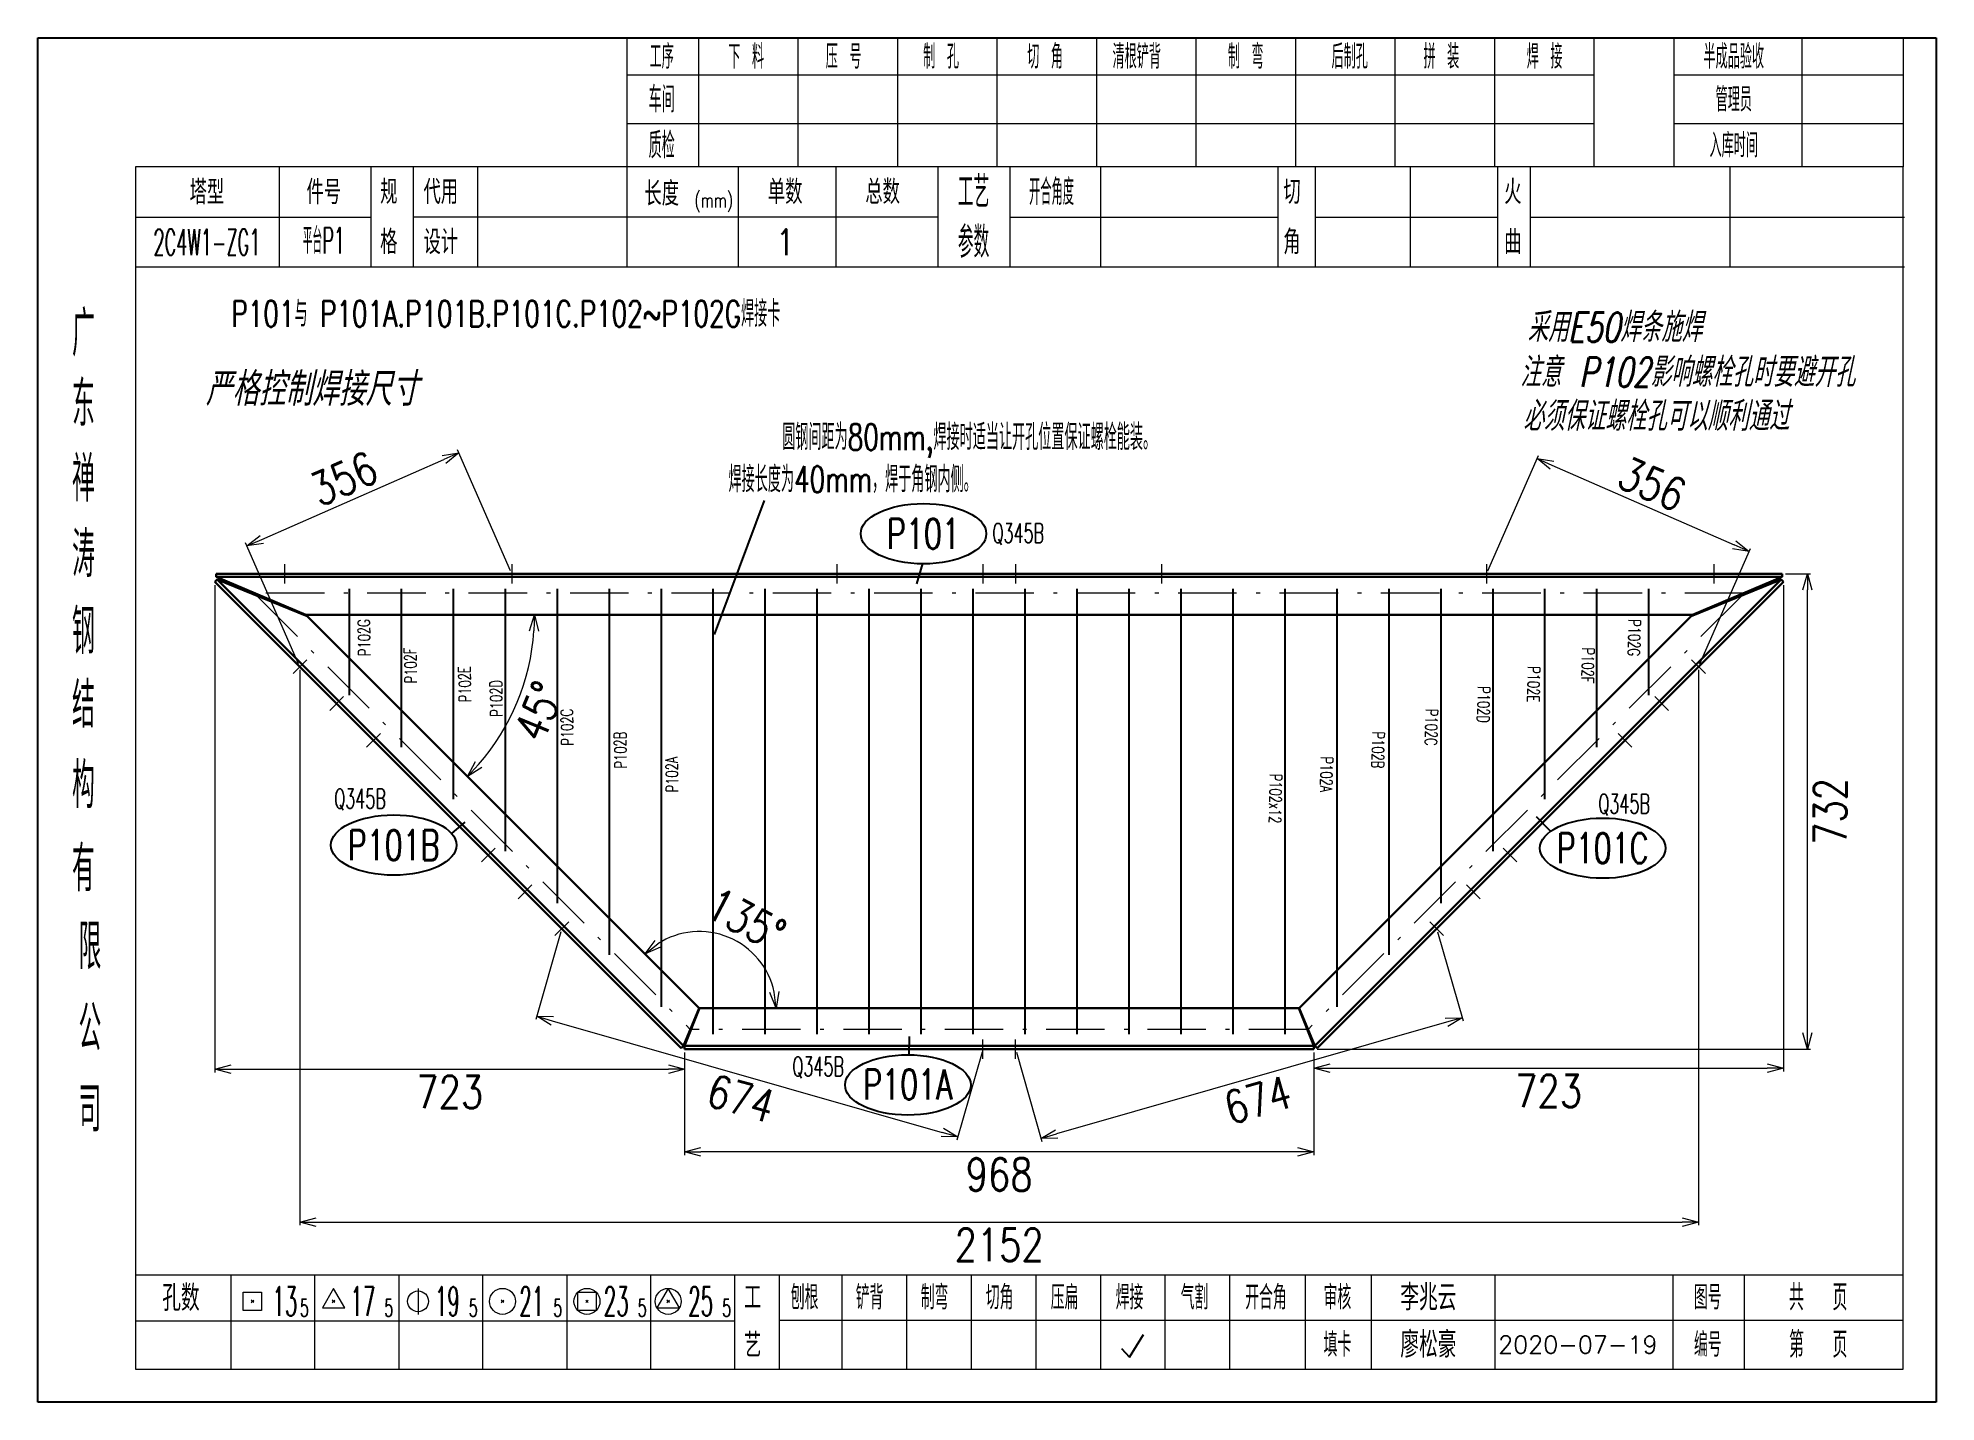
# Model space of a CAD drawing. Extents: x 154981 to 165753, y -86801 to -82885.
# Drawn here: x 160135.7 to 160427.8, y -85176.6 to -84966.7 of the extents above; entities that cross this region are included whole.
import ezdxf
from ezdxf.enums import TextEntityAlignment as Align

# ---------------------------------------------------------------- set-up
doc = ezdxf.new("R2010")
doc.units = 0
doc.header["$MEASUREMENT"] = 0
doc.linetypes.add('DashDot', pattern=[15.6, 9, -3, 0.6, -3])
doc.layers.get('0').update_dxf_attribs({"linetype": 'CONTINUOUS', "lineweight": 25})
doc.layers.add('12', color=7, linetype='CONTINUOUS')
doc.layers.add('4', color=7, linetype='CONTINUOUS', lineweight=25)
doc.layers.add('5', color=7, linetype='CONTINUOUS', lineweight=25)
doc.styles.add('DimFont', font='simplex.shx', dxfattribs={"width": 0.8, "bigfont": 'gbhzfs.shx'})
doc.styles.add('hz', font='txt.shx', dxfattribs={"width": 0.7, "oblique": 12, "bigfont": 'hztxt.shx'})
doc.styles.get("Standard").update_dxf_attribs({"font": 'simplex.shx', "width": 0.7, "height": 3, "bigfont": 'gbhzfs.shx'})

msp = doc.modelspace()

# ---------------------------------------------------------------- texts
at = {"color": 2, "linetype": 'Continuous', "lineweight": 13, "width": 0.7}
for s, p in [('P101与 P101A.P101B.P101C.P102~P102G焊接卡', (160207.68336, -85009.1112)), ('圆钢间距为80mm,焊接时适当让开孔位置保证螺栓能装。', (160278.99725, -85028.10287)), ('焊接长度为40mm，焊于角钢内侧。', (160261.0668, -85034.59866))]:
    msp.add_text(s, height=4, dxfattribs=at).set_placement(p, align=Align.MIDDLE_CENTER)
at = {"color": 6, "linetype": 'Continuous', "lineweight": 13, "width": 0.7}
for s, p in [('P101', (160271.96764, -85042.97742)), ('P101B', (160190.42518, -85090.90922)), ('P101C', (160376.50143, -85091.38078)), ('P101A', (160269.54174, -85127.73975))]:
    msp.add_text(s, height=4.62, dxfattribs=at).set_placement(p, align=Align.MIDDLE_CENTER)
for s, rotation, p in [('P102G', 91.2445053, (160185.88208, -85058.9768)), ('P102G', 268.7554947, (160381.35765, -85058.9768)), ('P102F', 91.2445053, (160193.03019, -85063.25039)), ('P102F', 268.7554947, (160374.20954, -85063.25039)), ('P102E', 91.2445053, (160201.37427, -85066.14164)), ('P102E', 268.7554947, (160365.86546, -85066.14164)), ('P102D', 91.2445053, (160206.21086, -85068.31002)), ('P102D', 268.7554947, (160358.16962, -85069.29384)), ('P102C', 91.2445053, (160217.11562, -85072.76788)), ('P102C', 268.7554947, (160350.12411, -85072.76788)), ('P102B', 91.2445053, (160225.31848, -85076.27463)), ('P102B', 268.7554947, (160341.92125, -85076.27463)), ('P102A', 91.2445053, (160233.25587, -85080.03675)), ('P102A', 268.7554947, (160333.98387, -85080.03675)), ('P102x12', 268.7554947, (160326.13426, -85083.75395))]:
    msp.add_text(s, height=1.848, rotation=rotation, dxfattribs=at).set_placement(p, align=Align.MIDDLE_CENTER)
at = {"layer": '12', "color": 4, "style": 'hz', "oblique": 12, "width": 0.7}
for s, p in [('采用E50焊条施焊', (160378.33057, -85010.97207)), ('注意 P102影响螺栓孔时要避开孔', (160389.55033, -85017.86946)), ('必须保证螺栓孔可以顺利通过', (160384.72494, -85024.66998))]:
    msp.add_text(s, height=4.5, dxfattribs=at).set_placement(p, align=Align.MIDDLE)
at = {"layer": '12', "color": 4, "insert": (160177.93076, -85020.80024), "char_height": 4.5, "width": 54.6475698, "attachment_point": 5, "style": 'hz'}
msp.add_mtext('{\\fTxt|b0|i0|c134|p2;严格控制焊接尺寸}', dxfattribs=at)
at = {"layer": '4', "color": 1, "linetype": 'Continuous', "lineweight": 25}
for s, height, width, p in [('工序', 3.7, 0.7, (160231.67665, -84969.53732)), ('下 料', 3.7, 0.7, (160244.67665, -84969.53732)), ('压 号', 3.7, 0.7, (160259.67665, -84969.53732)), ('制 孔', 3.7, 0.7, (160274.67665, -84969.53732)), ('切 角', 3.7, 0.7, (160290.67665, -84969.53732)), ('清根铲背 ', 3.7, 0.7, (160305.67665, -84969.53732)), (' 制 弯', 3.7, 0.7, (160320.67665, -84969.53732)), (' 后制孔', 3.7, 0.7, (160336.67665, -84969.53732)), ('拼 装', 3.7, 0.7, (160351.67665, -84969.53732)), (' 焊 接', 3.7, 0.7, (160366.67665, -84969.53732)), ('半成品验收', 3.7, 0.7, (160396.67665, -84969.53732)), ('车间', 4, 0.7, (160231.67665, -84976.13732)), ('管理员', 3.7, 0.7, (160396.67665, -84976.13732)), ('质检', 4, 0.7, (160231.67665, -84983.19732)), ('入库时间', 3.7, 0.7, (160396.67665, -84983.19732)), ('工艺', 4.8, 0.7, (160279.67665, -84990.37732)), ('开合角度', 4, 0.6, (160291.67665, -84990.37732)), ('(mm)', 2.24, 0.7, (160239.67665, -84991.63732)), ('参数', 4.8, 0.7, (160279.67665, -84998.08732)), ('2C4W1-ZG1', 4, 0.5, (160161.67665, -84998.11732)), ('1', 4, 0.8, (160250.67665, -84998.08732)), ('广', 6.96, 0.7, (160142.67665, -85012.16732)), ('东', 6.96, 0.7, (160142.67665, -85022.95732)), ('禅', 6.96, 0.7, (160142.67665, -85034.54732)), ('涛', 6.96, 0.7, (160142.67665, -85046.14732)), ('Q345B', 3, 0.6, (160286.55882, -85042.8874)), ('钢', 6.96, 0.7, (160142.67665, -85058.03732)), ('结', 6.96, 0.7, (160142.67665, -85069.34732)), ('构', 6.96, 0.7, (160142.67665, -85081.72732)), ('Q345B', 3, 0.6, (160185.25079, -85083.75766)), ('Q345B', 3, 0.6, (160379.81658, -85084.54313)), ('有', 6.96, 0.7, (160142.67665, -85094.53732)), ('限', 6.96, 0.7, (160143.67665, -85106.53732)), ('公', 6.96, 0.7, (160143.67665, -85119.07732)), ('Q345B', 3, 0.6, (160255.76658, -85124.9887)), ('司', 6.96, 0.7, (160143.67665, -85131.55732)), ('刨根', 3.7, 0.8, (160253.67665, -85160.53732)), ('铲背', 3.7, 0.8, (160263.67665, -85160.53732)), ('制弯', 3.7, 0.8, (160273.67665, -85160.53732)), ('切角', 3.7, 0.8, (160283.67665, -85160.53732)), ('压扁', 3.7, 0.8, (160293.67665, -85160.53732)), ('焊接', 3.7, 0.8, (160303.67665, -85160.53732)), ('气割', 3.7, 0.8, (160313.67665, -85160.53732)), ('开合角', 3.7, 0.8, (160324.67665, -85160.53732)), ('审核', 3.7, 0.8, (160335.67665, -85160.53732)), ('图号', 3.7, 0.8, (160392.67665, -85160.53732)), ('共  页', 4, 0.8, (160409.67665, -85160.53732)), ('13', 4.47, 0.5, (160173.67665, -85161.13732)), ('5', 2.68, 0.6, (160176.67665, -85162.13732)), ('17', 4.47, 0.5, (160185.67665, -85161.13732)), ('5', 2.68, 0.6, (160189.67665, -85162.13732)), ('19', 4.47, 0.5, (160198.67665, -85161.13732)), ('5', 2.68, 0.6, (160202.67665, -85162.13732)), ('21', 4.47, 0.5, (160211.67665, -85161.13732)), ('5', 2.68, 0.6, (160215.67665, -85162.13732)), ('23', 4.47, 0.5, (160224.67665, -85161.13732)), ('5', 2.68, 0.6, (160228.67665, -85162.13732)), ('25', 4.47, 0.5, (160237.67665, -85161.13732)), ('5', 2.68, 0.6, (160241.67665, -85162.13732)), ('填卡', 3.7, 0.8, (160335.67665, -85167.80732)), ('编号', 3.7, 0.8, (160392.67665, -85167.80732)), ('第  页', 4, 0.8, (160409.67665, -85167.80732))]:
    msp.add_text(s, height=height, dxfattribs=dict(at, width=width)).set_placement(p, align=Align.MIDDLE_CENTER)
for s, height, p in [('塔型', 3.7, (160161.67665, -84990.40732)), ('件号', 3.7, (160179.67665, -84990.40732)), ('规', 3.7, (160189.67665, -84990.37732)), ('代用', 3.7, (160197.67665, -84990.37732)), ('长度', 3.7, (160231.67665, -84990.63732)), ('单数', 3.7, (160250.67665, -84990.37732)), ('总数', 3.7, (160265.67665, -84990.37732)), ('切', 3.7, (160328.67665, -84990.37732)), ('火', 3.7, (160362.67665, -84990.37732)), ('格', 3.7, (160189.67665, -84998.08732)), ('设计', 3.7, (160197.67665, -84998.08732)), ('角', 3.7, (160328.67665, -84998.08732)), ('曲', 3.7, (160362.67665, -84998.08732)), ('孔数', 4, (160157.67665, -85160.61732)), ('工', 3.7, (160245.67665, -85160.53732)), ('李兆云', 4, (160349.67665, -85160.53732)), ('艺', 3.7, (160245.67665, -85167.88732)), ('廖松豪', 4, (160349.67665, -85167.80732)), ('2020-07-19', 2.7, (160372.67665, -85167.80732))]:
    msp.add_text(s, height=height, dxfattribs=at).set_placement(p, align=Align.MIDDLE_CENTER)
at = {"layer": '4', "color": 3, "linetype": 'Continuous', "lineweight": 25, "width": 0.5}
msp.add_text('平台P1', height=4, dxfattribs=at).set_placement((160179.67665, -84997.86732), align=Align.MIDDLE_CENTER)
at = {"layer": '5', "color": 6, "linetype": 'Continuous', "lineweight": 13, "char_height": 5, "attachment_point": 5, "style": 'DimFont'}
for s, insert, rotation in [('356', (160182.73903, -85034.49889), 23.7004154), ('356', (160384.12082, -85035.35254), 336.3094596), ('45°', (160212.78376, -85070.30597), 67.5), ('732', (160411.50147, -85085.72775), 90), ('135°', (160244.64444, -85102.35152), 332.2964912), ('674', (160243.88163, -85129.90876), 344.023979), ('674', (160323.42439, -85130.13874), 15.9757784)]:
    msp.add_mtext(s, dxfattribs=dict(at, insert=insert, rotation=rotation))
for s, insert in [('723', (160199.05874, -85128.91027)), ('723', (160368.18074, -85128.7542)), ('968', (160283.61909, -85141.62279)), ('2152', (160283.62039, -85152.43489))]:
    msp.add_mtext(s, dxfattribs=dict(at, insert=insert))

# ---------------------------------------------------------------- blocks, each defined once
blk = doc.blocks.new('_OPEN30')
at = {"color": 0, "linetype": 'ByBlock', "lineweight": -2}
for p, q in [((-1, 0.27), (0, 0)), ((0, 0), (-1, -0.27)), ((0, 0), (-1, 0))]:
    blk.add_line(p, q, dxfattribs=at)
blk = doc.blocks.new('CTJGK')
at = {"color": 6, "linetype": 'Continuous'}
for p, q in [((0, 209.97), (292.13, 209.97)), ((0, 0), (0, 209.97)), ((292.13, 209.97), (292.13, 0)), ((292.13, 0), (0, 0))]:
    blk.add_line(p, q, dxfattribs=at)

# ---------------------------------------------------------------- linework, layer by layer
at = {"color": 3, "linetype": 'Continuous'}
for p, q in [((160239.80134, -85058.50962), (160247.50247, -85037.84747)), ((160271.79449, -85047.56367), (160270.88977, -85050.67037)), ((160183.62006, -85067.82355), (160183.61988, -85051.44133)), ((160191.62016, -85075.82364), (160191.61988, -85051.44123)), ((160199.62025, -85083.82373), (160199.61988, -85051.44114)), ((160207.62034, -85091.82382), (160207.61988, -85051.44105)), ((160215.62043, -85099.82391), (160215.61988, -85051.44096)), ((160223.62052, -85107.82401), (160223.61988, -85051.44087)), ((160231.62062, -85115.8241), (160231.61988, -85051.44077)), ((160239.62066, -85120.01583), (160239.61988, -85051.44068)), ((160247.62066, -85120.01573), (160247.61988, -85051.44059)), ((160255.62066, -85120.01564), (160255.61988, -85051.4405)), ((160263.62066, -85120.01555), (160263.61988, -85051.44041)), ((160271.62066, -85120.01546), (160271.61988, -85051.44031)), ((160279.62066, -85120.01537), (160279.61988, -85051.44022)), ((160287.61909, -85120.01537), (160287.61988, -85051.44022)), ((160295.61909, -85120.01546), (160295.61988, -85051.44031)), ((160303.61909, -85120.01555), (160303.61988, -85051.44041)), ((160311.61909, -85120.01564), (160311.61988, -85051.4405)), ((160319.61909, -85120.01573), (160319.61988, -85051.44059)), ((160327.61909, -85120.01583), (160327.61988, -85051.44068)), ((160335.61914, -85115.8241), (160335.61988, -85051.44077)), ((160343.61923, -85107.82401), (160343.61988, -85051.44087)), ((160351.61932, -85099.82391), (160351.61988, -85051.44096)), ((160359.61941, -85091.82382), (160359.61988, -85051.44105)), ((160367.6195, -85083.82373), (160367.61988, -85051.44114)), ((160375.61959, -85075.82364), (160375.61988, -85051.44123)), ((160383.61969, -85067.82355), (160383.61988, -85051.44133)), ((160201.36227, -85087.3621), (160199.39134, -85089.09549)), ((160366.23855, -85086.52603), (160368.44158, -85088.72775)), ((160269.76851, -85120.35051), (160269.69554, -85123.15809)), ((160303.67547, -85169.72573), (160305.81683, -85166.2378)), ((160302.46332, -85168.4095), (160303.67547, -85169.72573))]:
    msp.add_line(p, q, dxfattribs=at)
at = {"color": 4, "linetype": 'Continuous', "lineweight": 30}
for p, q in [((160163.27081, -85050.01886), (160235.04215, -85121.79019)), ((160403.96996, -85050.01886), (160332.19862, -85121.79019)), ((160332.03796, -85121.81532), (160235.20023, -85121.81532))]:
    msp.add_line(p, q, dxfattribs=at)
at = {"color": 2, "linetype": 'DashDot', "lineweight": 15}
for p, q in [((160398.16483, -85052.14018), (160169.0749, -85052.14018)), ((160169.24464, -85052.45716), (160236.07843, -85119.29094)), ((160397.99613, -85052.45716), (160331.16234, -85119.29094)), ((160331.04658, -85119.31532), (160236.19161, -85119.31532))]:
    msp.add_line(p, q, dxfattribs=at)
at = {"color": 3, "linetype": 'Continuous', "lineweight": 20}
for points in [[(160173.60857, -85047.64018), (160173.60857, -85050.64018)], [(160208.61987, -85047.64018), (160208.61987, -85050.64018)], [(160258.61987, -85047.64018), (160258.61987, -85050.64018)], [(160281.11987, -85047.64018), (160281.11987, -85050.64018)], [(160286.11987, -85047.64018), (160286.11987, -85050.64018)], [(160308.61987, -85047.64018), (160308.61987, -85050.64018)], [(160358.61987, -85047.64018), (160358.61987, -85050.64018)], [(160393.63116, -85047.64018), (160393.63116, -85050.64018)], [(160174.93807, -85064.51455), (160177.05939, -85062.39323)], [(160392.3027, -85064.51455), (160390.18138, -85062.39323)], [(160180.59493, -85070.1714), (160182.71625, -85068.05008)], [(160386.64584, -85070.1714), (160384.52452, -85068.05008)], [(160186.25178, -85075.82825), (160188.3731, -85073.70693)], [(160380.98899, -85075.82825), (160378.86767, -85073.70693)], [(160203.92945, -85093.50592), (160206.05077, -85091.3846)], [(160363.31132, -85093.50592), (160361.19, -85091.3846)], [(160209.58631, -85099.16278), (160211.70763, -85097.04146)], [(160357.65447, -85099.16278), (160355.53315, -85097.04146)], [(160215.24316, -85104.81963), (160217.36448, -85102.69831)], [(160351.99761, -85104.81963), (160349.87629, -85102.69831)], [(160281.11987, -85123.81532), (160281.11987, -85120.81532)], [(160286.11987, -85123.81532), (160286.11987, -85120.81532)]]:
    msp.add_lwpolyline(points, dxfattribs=at)
at = {"color": 7, "linetype": 'Continuous', "lineweight": 30}
for points in [[(160163.27081, -85050.01886), (160162.91726, -85050.37241)], [(160162.91726, -85050.37241), (160234.6886, -85122.14375)], [(160163.12663, -85049.14018), (160163.12663, -85049.64018)], [(160404.11311, -85049.14018), (160163.12663, -85049.14018)], [(160163.12663, -85049.64018), (160176.92663, -85055.44018)], [(160177.1301, -85055.67571), (160163.27081, -85050.01886)], [(160404.32351, -85050.37241), (160332.55217, -85122.14375)], [(160390.11067, -85055.67571), (160403.96996, -85050.01886)], [(160390.31311, -85055.44018), (160404.11311, -85049.64018)], [(160403.96996, -85050.01886), (160404.32351, -85050.37241)], [(160404.11311, -85049.64018), (160404.11311, -85049.14018)], [(160176.92663, -85055.44018), (160390.31311, -85055.44018)], [(160237.44631, -85115.99192), (160177.1301, -85055.67571)], [(160329.79446, -85115.99192), (160390.11067, -85055.67571)], [(160235.04215, -85121.79019), (160237.44631, -85115.99192)], [(160235.20023, -85121.81532), (160237.50023, -85116.01532)], [(160237.50023, -85116.01532), (160329.73796, -85116.01532)], [(160329.73796, -85116.01532), (160332.03796, -85121.81532)], [(160332.19862, -85121.79019), (160329.79446, -85115.99192)], [(160234.6886, -85122.14375), (160235.04215, -85121.79019)], [(160235.20023, -85122.31532), (160235.20023, -85121.81532)], [(160332.03796, -85122.31532), (160235.20023, -85122.31532)], [(160332.03796, -85121.81532), (160332.03796, -85122.31532)], [(160332.55217, -85122.14375), (160332.19862, -85121.79019)]]:
    msp.add_lwpolyline(points, dxfattribs=at)
at = {"color": 4, "linetype": 'Continuous', "lineweight": 30}
msp.add_lwpolyline([(160404.11311, -85049.64018), (160163.12663, -85049.64018)], dxfattribs=at)
at = {"color": 3, "linetype": 'Continuous'}
for centre in [(160271.96764, -85042.97742), (160190.42518, -85090.90922), (160376.50143, -85091.38078), (160269.56118, -85127.83047)]:
    msp.add_ellipse(centre, major_axis=(-9.66778, 0), ratio=0.479715753, dxfattribs=at)
at = {"layer": '4', "color": 1, "linetype": 'Continuous', "lineweight": 18}
for p, q in [((160427.80665, -84966.66732), (160135.67665, -84966.66732)), ((160135.67665, -84966.66732), (160135.67665, -85176.63732)), ((160226.30665, -84966.66732), (160226.30665, -84986.50732)), ((160237.33665, -84966.66732), (160237.33665, -84986.52732)), ((160252.64665, -84966.66732), (160252.64665, -84986.52732)), ((160267.96665, -84966.66732), (160267.96665, -84986.52732)), ((160283.27665, -84966.66732), (160283.27665, -84986.52732)), ((160298.58665, -84966.66732), (160298.58665, -84986.52732)), ((160313.89665, -84966.66732), (160313.89665, -84986.52732)), ((160329.21665, -84966.66732), (160329.21665, -84986.52732)), ((160344.52665, -84966.66732), (160344.52665, -84986.52732)), ((160359.83665, -84966.66732), (160359.83665, -84986.52732)), ((160375.14665, -84966.66732), (160375.14665, -84986.52732)), ((160375.14665, -84966.66732), (160375.14665, -84986.50732)), ((160387.42665, -84966.66732), (160387.42665, -84986.52732)), ((160407.17665, -84966.66732), (160407.17665, -84986.52732)), ((160422.75665, -84966.66732), (160422.75665, -84986.52732)), ((160427.80665, -84996.46732), (160427.80665, -84966.66732)), ((160375.14665, -84972.39732), (160226.30665, -84972.39732)), ((160422.75665, -84972.39732), (160387.42665, -84972.39732)), ((160375.14665, -84979.87732), (160226.30665, -84979.87732)), ((160422.75665, -84979.87732), (160387.42665, -84979.87732)), ((160422.75665, -84986.52732), (160150.68665, -84986.52732)), ((160150.68665, -84986.52732), (160150.68665, -85171.58732)), ((160172.80665, -84986.51732), (160172.80665, -85001.93732)), ((160186.95665, -85001.93732), (160186.95665, -84986.52732)), ((160193.45665, -85001.93732), (160193.45665, -84986.52732)), ((160203.32665, -84986.52732), (160203.32665, -85001.93732)), ((160226.30665, -84986.50732), (160226.30665, -85001.93732)), ((160243.42665, -84986.52732), (160243.42665, -85001.93732)), ((160258.47665, -84986.52732), (160258.47665, -85001.93732)), ((160274.17665, -84986.52732), (160274.17665, -85001.93732)), ((160285.23665, -84986.52732), (160285.23665, -85001.93732)), ((160299.18665, -84986.52732), (160299.18665, -85001.93732)), ((160326.48665, -84986.52732), (160326.48665, -85001.93732)), ((160332.24665, -84986.52732), (160332.24665, -85001.93732)), ((160346.86665, -84986.52732), (160346.86665, -85001.93732)), ((160360.32665, -84986.52732), (160360.32665, -85001.93732)), ((160365.31665, -84986.52732), (160365.31665, -85001.93732)), ((160396.05665, -84986.52732), (160396.05665, -85001.93732)), ((160422.75665, -85171.58732), (160422.75665, -84986.52732)), ((160186.95665, -84994.28732), (160150.68665, -84994.28732)), ((160274.17665, -84994.23732), (160193.45665, -84994.23732)), ((160285.23665, -84994.23732), (160326.48665, -84994.23732)), ((160332.24665, -84994.23732), (160360.32665, -84994.23732)), ((160365.31665, -84994.23732), (160422.93665, -84994.23732)), ((160427.80665, -85176.63732), (160427.80665, -84996.46732)), ((160422.93665, -85001.93732), (160150.68665, -85001.93732)), ((160150.68665, -85157.05732), (160422.75665, -85157.05732)), ((160165.37665, -85157.05732), (160165.37665, -85171.58732)), ((160178.30665, -85171.58732), (160178.30665, -85157.05732)), ((160191.23665, -85157.05732), (160191.23665, -85171.58732)), ((160204.15665, -85171.58732), (160204.15665, -85157.05732)), ((160217.08665, -85157.05732), (160217.08665, -85171.58732)), ((160230.01665, -85171.58732), (160230.01665, -85157.05732)), ((160242.93665, -85171.58732), (160242.93665, -85157.05732)), ((160249.80665, -85171.58732), (160249.80665, -85157.05732)), ((160259.46665, -85171.58732), (160259.46665, -85157.05732)), ((160269.40665, -85171.58732), (160269.40665, -85157.05732)), ((160279.34665, -85171.58732), (160279.34665, -85157.05732)), ((160289.29665, -85171.58732), (160289.29665, -85157.05732)), ((160299.23665, -85171.58732), (160299.23665, -85157.05732)), ((160309.17665, -85171.58732), (160309.17665, -85157.05732)), ((160319.12665, -85171.58732), (160319.12665, -85157.05732)), ((160330.76665, -85171.58732), (160330.76665, -85157.05732)), ((160340.91665, -85171.58732), (160340.91665, -85157.05732)), ((160359.97665, -85171.58732), (160359.97665, -85157.05732)), ((160387.35665, -85171.58732), (160387.35665, -85157.05732)), ((160398.31665, -85171.58732), (160398.31665, -85157.05732)), ((160242.93665, -85164.18732), (160150.68665, -85164.18732)), ((160249.76665, -85164.02732), (160422.75665, -85164.02732)), ((160150.68665, -85171.58732), (160422.75665, -85171.58732)), ((160135.67665, -85176.63732), (160427.80665, -85176.63732))]:
    msp.add_line(p, q, dxfattribs=at)
at = {"layer": '4', "color": 7, "linetype": 'Continuous', "lineweight": 13}
for p, q in [((160167.26265, -85159.72332), (160170.09065, -85159.72332)), ((160167.26265, -85162.55132), (160167.26265, -85159.72332)), ((160168.87665, -85161.33732), (160168.47665, -85160.93732)), ((160168.47665, -85161.33732), (160168.87665, -85160.93732)), ((160170.09065, -85159.72332), (160170.09065, -85162.55132)), ((160181.17665, -85159.13732), (160179.44465, -85162.13732)), ((160181.37665, -85161.33732), (160180.97665, -85160.93732)), ((160180.97665, -85161.33732), (160181.37665, -85160.93732)), ((160182.90865, -85162.13732), (160181.17665, -85159.13732)), ((160194.17665, -85159.13732), (160194.17665, -85163.13732)), ((160207.37665, -85161.33732), (160206.97665, -85160.93732)), ((160206.97665, -85161.33732), (160207.37665, -85160.93732)), ((160218.76265, -85159.72332), (160221.59065, -85159.72332)), ((160218.76265, -85162.55132), (160218.76265, -85159.72332)), ((160220.37665, -85161.33732), (160219.97665, -85160.93732)), ((160219.97665, -85161.33732), (160220.37665, -85160.93732)), ((160221.59065, -85159.72332), (160221.59065, -85162.55132)), ((160232.67665, -85159.13732), (160230.94465, -85162.13732)), ((160232.87665, -85161.33732), (160232.47665, -85160.93732)), ((160232.47665, -85161.33732), (160232.87665, -85160.93732)), ((160234.40865, -85162.13732), (160232.67665, -85159.13732)), ((160170.09065, -85162.55132), (160167.26265, -85162.55132)), ((160179.44465, -85162.13732), (160182.90865, -85162.13732)), ((160221.59065, -85162.55132), (160218.76265, -85162.55132)), ((160230.94465, -85162.13732), (160234.40865, -85162.13732))]:
    msp.add_line(p, q, dxfattribs=at)
for centre, radius in [((160194.17665, -85161.13732), 1.6), ((160207.17665, -85161.13732), 2), ((160220.17665, -85161.13732), 2), ((160232.67665, -85161.13732), 2)]:
    msp.add_circle(centre, radius, dxfattribs=at)
at = {"layer": '5', "color": 3, "linetype": 'Continuous', "lineweight": 13}
for p, q in [((160208.41889, -85048.68235), (160200.25546, -85030.08589)), ((160170.12445, -85043.85879), (160198.16728, -85031.54861)), ((160358.82077, -85048.68231), (160366.60434, -85030.94287)), ((160368.69277, -85032.40523), (160396.73629, -85044.70995)), ((160175.79776, -85063.00231), (160167.63432, -85044.40585)), ((160391.44294, -85062.99602), (160399.22651, -85045.25658)), ((160404.61311, -85049.14018), (160408.50147, -85049.14018)), ((160162.91726, -85050.87241), (160162.91726, -85125.91027)), ((160404.32351, -85050.87241), (160404.32351, -85125.7542)), ((160408.00147, -85119.81532), (160408.00147, -85051.64018)), ((160175.99873, -85063.95389), (160175.99873, -85149.43489)), ((160391.24204, -85063.95389), (160391.24204, -85149.43489)), ((160216.1662, -85104.23966), (160212.29931, -85117.74645)), ((160351.07457, -85104.23966), (160355.00724, -85117.97643)), ((160214.84037, -85117.95385), (160274.84953, -85135.13402)), ((160352.46618, -85118.18382), (160292.45598, -85135.36401)), ((160235.20023, -85122.81532), (160235.20023, -85138.62279)), ((160235.20023, -85122.81532), (160235.20023, -85125.91027)), ((160280.98225, -85122.79601), (160277.11536, -85136.3028)), ((160286.25748, -85122.79601), (160290.19015, -85136.53278)), ((160332.03796, -85122.81532), (160332.03796, -85125.7542)), ((160332.03796, -85122.81532), (160332.03796, -85138.62279)), ((160332.53796, -85122.31532), (160408.50147, -85122.31532)), ((160165.41726, -85125.41027), (160232.70023, -85125.41027)), ((160334.53796, -85125.2542), (160401.82351, -85125.2542)), ((160329.53796, -85138.12279), (160237.70023, -85138.12279)), ((160178.49873, -85148.93489), (160388.74204, -85148.93489))]:
    msp.add_line(p, q, dxfattribs=at)
for centre, radius, start, end in [((160176.89457, -85055.44018), 35.2146, 319.0684698, 355.9315302), ((160237.46971, -85116.01532), 11.80137, 12.1603363, 122.8396637)]:
    msp.add_arc(centre, radius, start, end, dxfattribs=at)

# ---------------------------------------------------------------- block references
at = {"color": 0, "linetype": 'Continuous'}
msp.add_blockref('CTJGK', (160135.67666, -85176.63733), dxfattribs=at)
at = {"layer": '5', "color": 3, "linetype": 'Continuous', "lineweight": 13, "xscale": 2.5, "yscale": 2.5, "zscale": 2.5}
for p, rotation in [((160200.45643, -85030.54372), 23.70041540832444), ((160366.40345, -85031.40073), 156.3094595520166), ((160167.8353, -85044.86368), 203.7004154083245), ((160399.02562, -85045.71444), 336.3094595520166), ((160408.00147, -85049.14018), 90), ((160212.10917, -85055.44018), 87.9657651188515), ((160201.79505, -85080.34066), 227.0342348811482), ((160229.12489, -85107.67049), 218.9198318614306), ((160249.27109, -85116.01532), 276.0801681385688), ((160212.43693, -85117.26576), 164.0239789716838), ((160354.86962, -85117.49574), 15.97577837884252), ((160408.00147, -85122.31532), 270), ((160162.91726, -85125.41027), 180), ((160332.03796, -85125.2542), 180), ((160277.25297, -85135.82211), 344.0239789716838), ((160290.05254, -85136.05209), 195.9757783788425), ((160235.20023, -85138.12279), 180), ((160175.99873, -85148.93489), 180)]:
    msp.add_blockref('_OPEN30', p, dxfattribs=dict(at, rotation=rotation))
for p in [(160235.20023, -85125.41027), (160404.32351, -85125.2542), (160332.03796, -85138.12279), (160391.24204, -85148.93489)]:
    msp.add_blockref('_OPEN30', p, dxfattribs=at)

msp.set_redraw_order([(e.dxf.handle, doc.entitydb.next_handle()) for e in msp.query("TEXT MTEXT ATTDEF DIMENSION ARC_DIMENSION")])  # texts and dimensions are drawn at this point

doc.saveas('drawing.dxf')
